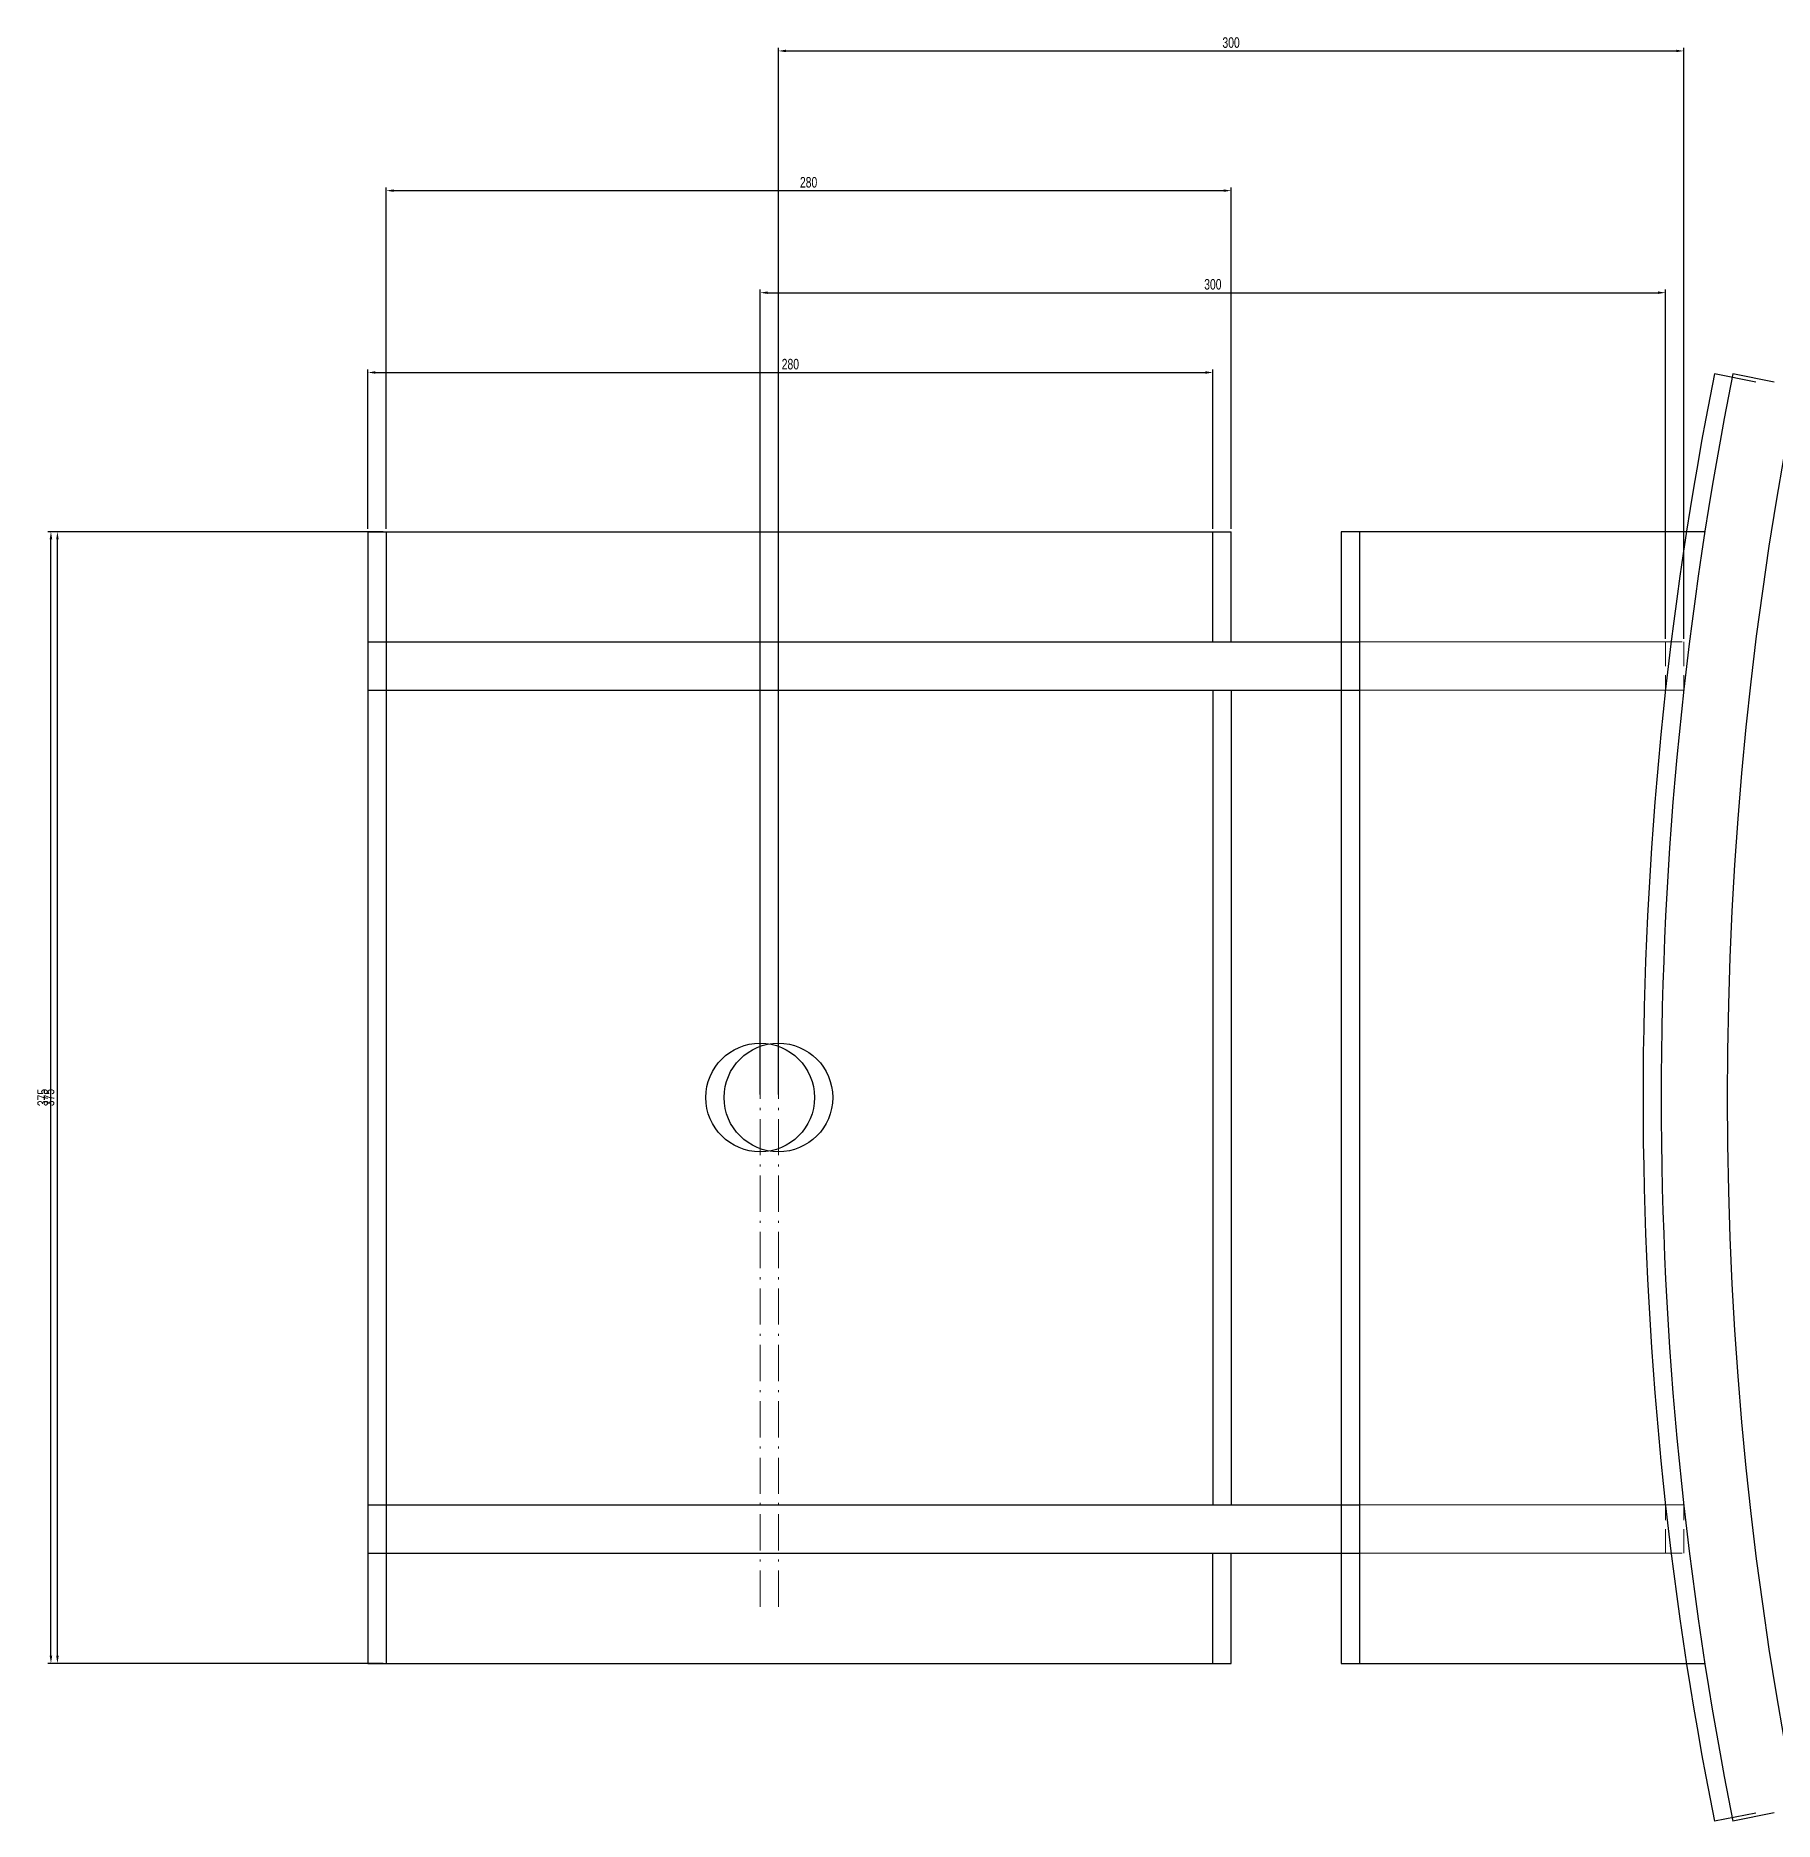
# Model space of a CAD drawing. Header units: millimetres. Extents: x -10878 to 64959, y -43701 to 1476.
# Drawn here: x 47783 to 48359, y -30184 to -29592 of the extents above; entities that cross this region are included whole.
import ezdxf

# ---------------------------------------------------------------- set-up
doc = ezdxf.new("R2010")
doc.units = ezdxf.units.MM
doc.linetypes.add('Center', pattern=[18.7, 12, -3, 0.7, -3])
doc.linetypes.add('Dashed', pattern=[11, 8, -3])
doc.layers.add('中心线', color=1, linetype='Center', lineweight=18)
doc.layers.add('虚线', color=6, linetype='Dashed', lineweight=18)
doc.styles.add('HGCAD', font='HGCAD.SHX', dxfattribs={"width": 0.75, "bigfont": 'HGCADHZ.SHX'})
doc.dimstyles.new('HGCAD$0', dxfattribs={"dimtxt": 3.5, "dimasz": 2.5, "dimexe": 1, "dimexo": 1, "dimgap": 1, "dimtad": 1, "dimdec": 1, "dimdsep": 46, "dimtxsty": 'HGCAD', "dimcen": 0, "dimadec": 1, "dimazin": 2, "dimtfac": 1, "dimtmove": 0, "dimatfit": 1, "dimfxl": 0, "dimarcsym": 0})

msp = doc.modelspace()

# ---------------------------------------------------------------- blocks, each defined once
blk = doc.blocks.new('*D69')
at = {"color": 0, "lineweight": -2, "transparency": 16777216}
for p, q in [((47893.09, -29755.31), (47893.09, -29702.55)), ((48173.09, -29755.31), (48173.09, -29702.55)), ((47895.59, -29703.55), (48170.59, -29703.55))]:
    blk.add_line(p, q, dxfattribs=at)
at = {"color": 0, "transparency": 16777216}
for points in [[(47895.59, -29703.13), (47895.59, -29703.97), (47893.09, -29703.55)], [(48170.59, -29703.13), (48170.59, -29703.97), (48173.09, -29703.55)]]:
    blk.add_solid(points, dxfattribs=at)
at = {"layer": 'Defpoints', "color": 0, "transparency": 16777216}
for p in [(48173.09, -29703.55), (47893.09, -29756.31), (48173.09, -29756.31)]:
    blk.add_point(p, dxfattribs=at)
at = {"color": 0, "transparency": 16777216, "insert": (48033.09, -29700.8), "char_height": 3.5, "attachment_point": 5, "style": 'HGCAD'}
blk.add_mtext('280', dxfattribs=at)
blk = doc.blocks.new('*D70')
at = {"color": 0, "lineweight": -2, "transparency": 16777216}
for p, q in [((47892.09, -29756.31), (47789.2, -29756.31)), ((47790.2, -30128.81), (47790.2, -29758.81)), ((47892.09, -30131.31), (47789.2, -30131.31))]:
    blk.add_line(p, q, dxfattribs=at)
at = {"color": 0, "transparency": 16777216}
for points in [[(47789.79, -29758.81), (47790.62, -29758.81), (47790.2, -29756.31)], [(47789.79, -30128.81), (47790.62, -30128.81), (47790.2, -30131.31)]]:
    blk.add_solid(points, dxfattribs=at)
at = {"layer": 'Defpoints', "color": 0, "transparency": 16777216}
for p in [(47790.2, -29756.31), (47893.09, -29756.31), (47893.09, -30131.31)]:
    blk.add_point(p, dxfattribs=at)
at = {"color": 0, "transparency": 16777216, "insert": (47787.45, -29943.81), "char_height": 3.5, "attachment_point": 5, "rotation": 90, "style": 'HGCAD'}
blk.add_mtext('375', dxfattribs=at)
blk = doc.blocks.new('*D71')
at = {"color": 0, "lineweight": -2, "transparency": 16777216}
for p, q in [((48023.09, -29942.81), (48023.09, -29676.1)), ((48025.59, -29677.1), (48320.59, -29677.1)), ((48323.09, -29791.81), (48323.09, -29676.1))]:
    blk.add_line(p, q, dxfattribs=at)
at = {"color": 0, "transparency": 16777216}
for points in [[(48025.59, -29676.68), (48025.59, -29677.52), (48023.09, -29677.1)], [(48320.59, -29676.68), (48320.59, -29677.52), (48323.09, -29677.1)]]:
    blk.add_solid(points, dxfattribs=at)
at = {"layer": 'Defpoints', "color": 0, "transparency": 16777216}
for p in [(48323.09, -29677.1), (48323.09, -29792.81), (48023.09, -29943.81)]:
    blk.add_point(p, dxfattribs=at)
at = {"color": 0, "transparency": 16777216, "insert": (48173.09, -29674.35), "char_height": 3.5, "attachment_point": 5, "style": 'HGCAD'}
blk.add_mtext('300', dxfattribs=at)
blk = doc.blocks.new('*D73')
at = {"color": 0, "lineweight": -2, "transparency": 16777216}
for p, q in [((47899.13, -29755.31), (47899.13, -29642.29)), ((47901.63, -29643.29), (48176.63, -29643.29)), ((48179.13, -29755.31), (48179.13, -29642.29))]:
    blk.add_line(p, q, dxfattribs=at)
at = {"color": 0, "transparency": 16777216}
for points in [[(47901.63, -29642.87), (47901.63, -29643.7), (47899.13, -29643.29)], [(48176.63, -29642.87), (48176.63, -29643.7), (48179.13, -29643.29)]]:
    blk.add_solid(points, dxfattribs=at)
at = {"layer": 'Defpoints', "color": 0, "transparency": 16777216}
for p in [(48179.13, -29643.29), (47899.13, -29756.31), (48179.13, -29756.31)]:
    blk.add_point(p, dxfattribs=at)
at = {"color": 0, "transparency": 16777216, "insert": (48039.13, -29640.54), "char_height": 3.5, "attachment_point": 5, "style": 'HGCAD'}
blk.add_mtext('280', dxfattribs=at)
blk = doc.blocks.new('*D74')
at = {"color": 0, "lineweight": -2, "transparency": 16777216}
for p, q in [((47898.13, -29756.31), (47787.06, -29756.31)), ((47788.06, -30128.81), (47788.06, -29758.81)), ((47898.13, -30131.31), (47787.06, -30131.31))]:
    blk.add_line(p, q, dxfattribs=at)
at = {"color": 0, "transparency": 16777216}
for points in [[(47787.64, -29758.81), (47788.47, -29758.81), (47788.06, -29756.31)], [(47787.64, -30128.81), (47788.47, -30128.81), (47788.06, -30131.31)]]:
    blk.add_solid(points, dxfattribs=at)
at = {"layer": 'Defpoints', "color": 0, "transparency": 16777216}
for p in [(47788.06, -29756.31), (47899.13, -29756.31), (47899.13, -30131.31)]:
    blk.add_point(p, dxfattribs=at)
at = {"color": 0, "transparency": 16777216, "insert": (47785.31, -29943.81), "char_height": 3.5, "attachment_point": 5, "rotation": 90, "style": 'HGCAD'}
blk.add_mtext('375', dxfattribs=at)
blk = doc.blocks.new('*D75')
at = {"color": 0, "lineweight": -2, "transparency": 16777216}
for p, q in [((48029.13, -29942.81), (48029.13, -29596)), ((48329.13, -29791.81), (48329.13, -29596)), ((48031.63, -29597), (48326.63, -29597))]:
    blk.add_line(p, q, dxfattribs=at)
at = {"color": 0, "transparency": 16777216}
for points in [[(48031.63, -29596.58), (48031.63, -29597.41), (48029.13, -29597)], [(48326.63, -29596.58), (48326.63, -29597.41), (48329.13, -29597)]]:
    blk.add_solid(points, dxfattribs=at)
at = {"layer": 'Defpoints', "color": 0, "transparency": 16777216}
for p in [(48329.13, -29597), (48329.13, -29792.81), (48029.13, -29943.81)]:
    blk.add_point(p, dxfattribs=at)
at = {"color": 0, "transparency": 16777216, "insert": (48179.13, -29594.25), "char_height": 3.5, "attachment_point": 5, "style": 'HGCAD'}
blk.add_mtext('300', dxfattribs=at)

# ---------------------------------------------------------------- dimensions: what is measured, and where the dimension line sits
for base, p1, p2, picture, middle in [((48329.13, -29597), (48029.13, -29943.81), (48329.13, -29792.81), '*D75', (48179.13, -29594.25)), ((48179.13, -29643.29), (47899.13, -29756.31), (48179.13, -29756.31), '*D73', (48039.13, -29640.54)), ((48323.09, -29677.1), (48023.09, -29943.81), (48323.09, -29792.81), '*D71', (48173.09, -29674.35)), ((48173.09, -29703.55), (47893.09, -29756.31), (48173.09, -29756.31), '*D69', (48033.09, -29700.8))]:
    dim = msp.add_linear_dim(base=base, p1=p1, p2=p2, dimstyle='HGCAD$0', override={"dimtfill": 0})
    dim.commit()
    dim.dimension.update_dxf_attribs({"geometry": picture, "text_midpoint": middle})
for base, p1, p2, picture, middle in [((47788.06, -29756.31), (47899.13, -30131.31), (47899.13, -29756.31), '*D74', (47785.31, -29943.81)), ((47790.2, -29756.31), (47893.09, -30131.31), (47893.09, -29756.31), '*D70', (47787.45, -29943.81))]:
    dim = msp.add_linear_dim(base=base, p1=p1, p2=p2, angle=90, dimstyle='HGCAD$0', override={"dimtfill": 0})
    dim.commit()
    dim.dimension.update_dxf_attribs({"geometry": picture, "text_midpoint": middle})

# ---------------------------------------------------------------- linework, layer by layer
for p, q in [((48353.03, -29706.72), (48339.29, -29703.99)), ((48359.14, -29706.75), (48345.41, -29704)), ((47893.09, -29756.31), (47893.09, -30131.31)), ((47893.09, -29756.31), (48173.09, -29756.31)), ((47899.13, -29756.31), (47899.13, -30131.31)), ((47899.13, -29756.31), (48179.13, -29756.31)), ((48173.09, -29792.81), (48173.09, -29756.31)), ((48179.13, -29792.81), (48179.13, -29756.31)), ((48330.05, -29756.31), (48215.65, -29756.31)), ((48215.65, -29756.31), (48215.65, -30131.31)), ((48336.12, -29756.31), (48221.65, -29756.31)), ((48221.65, -29756.31), (48221.65, -30131.31)), ((47893.09, -29792.81), (48215.65, -29792.81)), ((47899.13, -29792.81), (48221.65, -29792.81)), ((47893.09, -29808.81), (48215.65, -29808.81)), ((47899.13, -29808.81), (48221.65, -29808.81)), ((48173.09, -29808.81), (48173.09, -30078.81)), ((48179.13, -29808.81), (48179.13, -30078.81)), ((47893.09, -30078.81), (48215.65, -30078.81)), ((47899.13, -30078.81), (48221.65, -30078.81)), ((47893.09, -30094.81), (48215.65, -30094.81)), ((47899.13, -30094.81), (48221.65, -30094.81)), ((48173.09, -30131.31), (48173.09, -30094.81)), ((48179.13, -30131.31), (48179.13, -30094.81)), ((47893.09, -30131.31), (48173.09, -30131.31)), ((47899.13, -30131.31), (48179.13, -30131.31)), ((48215.65, -30131.31), (48330.05, -30131.31)), ((48221.65, -30131.31), (48336.12, -30131.31)), ((48353.03, -30180.9), (48339.29, -30183.64)), ((48359.14, -30180.88), (48345.41, -30183.63))]:
    msp.add_line(p, q)
for centre, radius in [((49543.65, -29943.81), 1200), ((48023.09, -29943.81), 18), ((48029.13, -29943.81), 18)]:
    msp.add_circle(centre, radius)
for radius, start, end in [(1228, 168.73793, 191.26207), (1222, 168.68232, 191.31768)]:
    msp.add_arc((49543.65, -29943.81), radius, start, end)
at = {"layer": '中心线', "color": 1, "linetype": 'Center'}
for p, q in [((48023.09, -30112.56), (48023.09, -29775.06)), ((48029.13, -30112.56), (48029.13, -29775.06))]:
    msp.add_line(p, q, dxfattribs=at)
at = {"layer": '虚线', "color": 6, "linetype": 'Dashed'}
for p, q in [((48215.65, -29792.81), (48323.09, -29792.81)), ((48221.65, -29792.81), (48329.13, -29792.81)), ((48323.09, -29792.81), (48323.09, -29808.81)), ((48329.13, -29792.81), (48329.13, -29808.81)), ((48323.09, -29808.81), (48215.65, -29808.81)), ((48329.13, -29808.81), (48221.65, -29808.81)), ((48323.09, -30078.81), (48215.65, -30078.81)), ((48329.13, -30078.81), (48221.65, -30078.81)), ((48323.09, -30094.81), (48323.09, -30078.81)), ((48329.13, -30094.81), (48329.13, -30078.81)), ((48215.65, -30094.81), (48323.09, -30094.81)), ((48221.65, -30094.81), (48329.13, -30094.81))]:
    msp.add_line(p, q, dxfattribs=at)

msp.set_redraw_order([(e.dxf.handle, doc.entitydb.next_handle()) for e in msp.query("TEXT MTEXT ATTDEF DIMENSION ARC_DIMENSION")])  # texts and dimensions are drawn at this point

doc.saveas('drawing.dxf')
